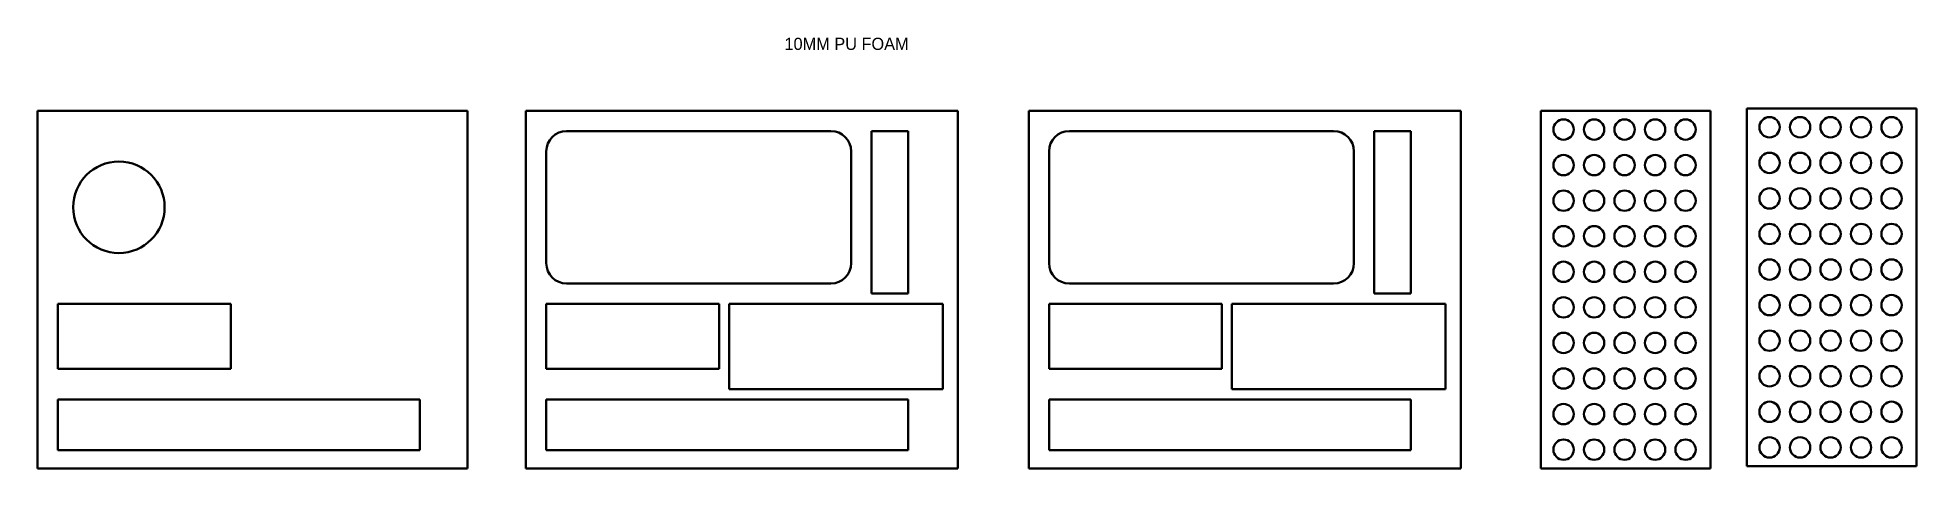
# Model space of a CAD drawing. Header units: inches. Extents: x -37 to 2382, y -491 to 489.
# Drawn here: x 11 to 935, y -491 to -279 of the extents above; entities that cross this region are included whole.
import ezdxf

# ---------------------------------------------------------------- set-up
doc = ezdxf.new("R2010")
doc.units = ezdxf.units.IN
doc.header["$MEASUREMENT"] = 0
doc.layers.add('Layer 1', color=7, linetype='Continuous')

msp = doc.modelspace()

# ---------------------------------------------------------------- texts
at = {"insert": (378.16, -278.73), "char_height": 6, "attachment_point": 1}
msp.add_mtext_dynamic_manual_height_columns('10MM PU FOAM', width=276.7735, gutter_width=1, heights=[0], dxfattribs=at)

# ---------------------------------------------------------------- linework, layer by layer
at = {"layer": 'Layer 1', "color": 18, "lineweight": 50, "true_color": 0x020202}
for points in [[(851.49, -313.53), (851.49, -489.53)], [(934.99, -313.53), (851.49, -313.53)], [(934.99, -313.53), (934.99, -489.53)], [(10.75, -490.64), (10.75, -314.64)], [(222.25, -314.64), (10.75, -314.64)], [(222.25, -490.64), (222.25, -314.64)], [(251.01, -314.64), (251.01, -490.64)], [(463.51, -314.64), (251.01, -314.64)], [(463.51, -314.64), (463.51, -490.64)], [(498.3, -314.64), (498.3, -490.64)], [(710.8, -314.64), (498.3, -314.64)], [(710.8, -314.64), (710.8, -490.64)], [(750.17, -314.64), (750.17, -490.64)], [(833.67, -314.64), (750.17, -314.64)], [(833.67, -314.64), (833.67, -490.64)], [(401.01, -324.64), (271.01, -324.64)], [(421.01, -404.64), (421.01, -324.64)], [(439.01, -324.64), (421.01, -324.64)], [(439.01, -404.64), (439.01, -324.64)], [(648.3, -324.64), (518.3, -324.64)], [(668.3, -404.64), (668.3, -324.64)], [(686.3, -324.64), (668.3, -324.64)], [(686.3, -404.64), (686.3, -324.64)], [(261.01, -334.64), (261.01, -389.64)], [(411.01, -334.64), (411.01, -389.64)], [(508.3, -334.64), (508.3, -389.64)], [(658.3, -334.64), (658.3, -389.64)], [(271.01, -399.64), (401.01, -399.64)], [(421.01, -404.64), (439.01, -404.64)], [(518.3, -399.64), (648.3, -399.64)], [(668.3, -404.64), (686.3, -404.64)], [(20.75, -441.64), (20.75, -409.64)], [(105.75, -409.64), (20.75, -409.64)], [(105.75, -409.64), (105.75, -441.64)], [(261.01, -441.64), (261.01, -409.64)], [(261.01, -409.64), (346.01, -409.64)], [(346.01, -409.64), (346.01, -441.64)], [(351.01, -409.64), (351.01, -451.64)], [(351.01, -409.64), (456.01, -409.64)], [(456.01, -451.64), (456.01, -409.64)], [(508.3, -441.64), (508.3, -409.64)], [(508.3, -409.64), (593.3, -409.64)], [(593.3, -409.64), (593.3, -441.64)], [(598.3, -409.64), (598.3, -451.64)], [(598.3, -409.64), (703.3, -409.64)], [(703.3, -451.64), (703.3, -409.64)], [(20.75, -441.64), (105.75, -441.64)], [(346.01, -441.64), (261.01, -441.64)], [(593.3, -441.64), (508.3, -441.64)], [(456.01, -451.64), (351.01, -451.64)], [(703.3, -451.64), (598.3, -451.64)], [(20.75, -481.64), (20.75, -456.64)], [(20.75, -456.64), (198.75, -456.64)], [(198.75, -456.64), (198.75, -481.64)], [(261.01, -456.64), (261.01, -481.64)], [(261.01, -456.64), (439.01, -456.64)], [(439.01, -481.64), (439.01, -456.64)], [(508.3, -456.64), (508.3, -481.64)], [(508.3, -456.64), (686.3, -456.64)], [(686.3, -481.64), (686.3, -456.64)], [(198.75, -481.64), (20.75, -481.64)], [(439.01, -481.64), (261.01, -481.64)], [(686.3, -481.64), (508.3, -481.64)], [(851.49, -489.53), (934.99, -489.53)], [(10.75, -490.64), (222.25, -490.64)], [(251.01, -490.64), (463.51, -490.64)], [(498.3, -490.64), (710.8, -490.64)], [(750.17, -490.64), (833.67, -490.64)]]:
    msp.add_lwpolyline(points, dxfattribs=at)
for points in [[(766.42, -323.89), (766.42, -321.12), (764.19, -318.89), (761.42, -318.89), (758.66, -318.89), (756.42, -321.12), (756.42, -323.89), (756.42, -326.65), (758.66, -328.89), (761.42, -328.89), (764.19, -328.89), (766.42, -326.65), (766.42, -323.89)], [(781.42, -323.89), (781.42, -321.12), (779.19, -318.89), (776.42, -318.89), (773.66, -318.89), (771.42, -321.12), (771.42, -323.89), (771.42, -326.65), (773.66, -328.89), (776.42, -328.89), (779.19, -328.89), (781.42, -326.65), (781.42, -323.89)], [(796.42, -323.89), (796.42, -321.12), (794.19, -318.89), (791.42, -318.89), (788.66, -318.89), (786.42, -321.12), (786.42, -323.89), (786.42, -326.65), (788.66, -328.89), (791.42, -328.89), (794.19, -328.89), (796.42, -326.65), (796.42, -323.89)], [(811.42, -323.89), (811.42, -321.12), (809.19, -318.89), (806.42, -318.89), (803.66, -318.89), (801.42, -321.12), (801.42, -323.89), (801.42, -326.65), (803.66, -328.89), (806.42, -328.89), (809.19, -328.89), (811.42, -326.65), (811.42, -323.89)], [(826.42, -323.89), (826.42, -321.12), (824.19, -318.89), (821.42, -318.89), (818.66, -318.89), (816.42, -321.12), (816.42, -323.89), (816.42, -326.65), (818.66, -328.89), (821.42, -328.89), (824.19, -328.89), (826.42, -326.65), (826.42, -323.89)], [(867.74, -322.78), (867.74, -320.02), (865.5, -317.78), (862.74, -317.78), (859.97, -317.78), (857.74, -320.02), (857.74, -322.78), (857.74, -325.54), (859.97, -327.78), (862.74, -327.78), (865.5, -327.78), (867.74, -325.54), (867.74, -322.78)], [(882.74, -322.78), (882.74, -320.02), (880.5, -317.78), (877.74, -317.78), (874.97, -317.78), (872.74, -320.02), (872.74, -322.78), (872.74, -325.54), (874.97, -327.78), (877.74, -327.78), (880.5, -327.78), (882.74, -325.54), (882.74, -322.78)], [(897.74, -322.78), (897.74, -320.02), (895.5, -317.78), (892.74, -317.78), (889.97, -317.78), (887.74, -320.02), (887.74, -322.78), (887.74, -325.54), (889.97, -327.78), (892.74, -327.78), (895.5, -327.78), (897.74, -325.54), (897.74, -322.78)], [(912.74, -322.78), (912.74, -320.02), (910.5, -317.78), (907.74, -317.78), (904.97, -317.78), (902.74, -320.02), (902.74, -322.78), (902.74, -325.54), (904.97, -327.78), (907.74, -327.78), (910.5, -327.78), (912.74, -325.54), (912.74, -322.78)], [(927.74, -322.78), (927.74, -320.02), (925.5, -317.78), (922.74, -317.78), (919.97, -317.78), (917.74, -320.02), (917.74, -322.78), (917.74, -325.54), (919.97, -327.78), (922.74, -327.78), (925.5, -327.78), (927.74, -325.54), (927.74, -322.78)], [(73.25, -362.14), (73.25, -349.71), (63.18, -339.64), (50.75, -339.64), (38.33, -339.64), (28.25, -349.71), (28.25, -362.14), (28.25, -374.56), (38.33, -384.64), (50.75, -384.64), (63.18, -384.64), (73.25, -374.56), (73.25, -362.14)], [(766.42, -341.39), (766.42, -338.62), (764.19, -336.39), (761.42, -336.39), (758.66, -336.39), (756.42, -338.62), (756.42, -341.39), (756.42, -344.15), (758.66, -346.39), (761.42, -346.39), (764.19, -346.39), (766.42, -344.15), (766.42, -341.39)], [(781.42, -341.39), (781.42, -338.62), (779.19, -336.39), (776.42, -336.39), (773.66, -336.39), (771.42, -338.62), (771.42, -341.39), (771.42, -344.15), (773.66, -346.39), (776.42, -346.39), (779.19, -346.39), (781.42, -344.15), (781.42, -341.39)], [(796.42, -341.39), (796.42, -338.62), (794.19, -336.39), (791.42, -336.39), (788.66, -336.39), (786.42, -338.62), (786.42, -341.39), (786.42, -344.15), (788.66, -346.39), (791.42, -346.39), (794.19, -346.39), (796.42, -344.15), (796.42, -341.39)], [(811.42, -341.39), (811.42, -338.62), (809.19, -336.39), (806.42, -336.39), (803.66, -336.39), (801.42, -338.62), (801.42, -341.39), (801.42, -344.15), (803.66, -346.39), (806.42, -346.39), (809.19, -346.39), (811.42, -344.15), (811.42, -341.39)], [(826.42, -341.39), (826.42, -338.62), (824.19, -336.39), (821.42, -336.39), (818.66, -336.39), (816.42, -338.62), (816.42, -341.39), (816.42, -344.15), (818.66, -346.39), (821.42, -346.39), (824.19, -346.39), (826.42, -344.15), (826.42, -341.39)], [(867.74, -340.28), (867.74, -337.52), (865.5, -335.28), (862.74, -335.28), (859.97, -335.28), (857.74, -337.52), (857.74, -340.28), (857.74, -343.04), (859.97, -345.28), (862.74, -345.28), (865.5, -345.28), (867.74, -343.04), (867.74, -340.28)], [(882.74, -340.28), (882.74, -337.52), (880.5, -335.28), (877.74, -335.28), (874.97, -335.28), (872.74, -337.52), (872.74, -340.28), (872.74, -343.04), (874.97, -345.28), (877.74, -345.28), (880.5, -345.28), (882.74, -343.04), (882.74, -340.28)], [(897.74, -340.28), (897.74, -337.52), (895.5, -335.28), (892.74, -335.28), (889.97, -335.28), (887.74, -337.52), (887.74, -340.28), (887.74, -343.04), (889.97, -345.28), (892.74, -345.28), (895.5, -345.28), (897.74, -343.04), (897.74, -340.28)], [(912.74, -340.28), (912.74, -337.52), (910.5, -335.28), (907.74, -335.28), (904.97, -335.28), (902.74, -337.52), (902.74, -340.28), (902.74, -343.04), (904.97, -345.28), (907.74, -345.28), (910.5, -345.28), (912.74, -343.04), (912.74, -340.28)], [(927.74, -340.28), (927.74, -337.52), (925.5, -335.28), (922.74, -335.28), (919.97, -335.28), (917.74, -337.52), (917.74, -340.28), (917.74, -343.04), (919.97, -345.28), (922.74, -345.28), (925.5, -345.28), (927.74, -343.04), (927.74, -340.28)], [(766.42, -358.89), (766.42, -356.12), (764.19, -353.89), (761.42, -353.89), (758.66, -353.89), (756.42, -356.12), (756.42, -358.89), (756.42, -361.65), (758.66, -363.89), (761.42, -363.89), (764.19, -363.89), (766.42, -361.65), (766.42, -358.89)], [(781.42, -358.89), (781.42, -356.12), (779.19, -353.89), (776.42, -353.89), (773.66, -353.89), (771.42, -356.12), (771.42, -358.89), (771.42, -361.65), (773.66, -363.89), (776.42, -363.89), (779.19, -363.89), (781.42, -361.65), (781.42, -358.89)], [(796.42, -358.89), (796.42, -356.12), (794.19, -353.89), (791.42, -353.89), (788.66, -353.89), (786.42, -356.12), (786.42, -358.89), (786.42, -361.65), (788.66, -363.89), (791.42, -363.89), (794.19, -363.89), (796.42, -361.65), (796.42, -358.89)], [(811.42, -358.89), (811.42, -356.12), (809.19, -353.89), (806.42, -353.89), (803.66, -353.89), (801.42, -356.12), (801.42, -358.89), (801.42, -361.65), (803.66, -363.89), (806.42, -363.89), (809.19, -363.89), (811.42, -361.65), (811.42, -358.89)], [(826.42, -358.89), (826.42, -356.12), (824.19, -353.89), (821.42, -353.89), (818.66, -353.89), (816.42, -356.12), (816.42, -358.89), (816.42, -361.65), (818.66, -363.89), (821.42, -363.89), (824.19, -363.89), (826.42, -361.65), (826.42, -358.89)], [(867.74, -357.78), (867.74, -355.02), (865.5, -352.78), (862.74, -352.78), (859.97, -352.78), (857.74, -355.02), (857.74, -357.78), (857.74, -360.54), (859.97, -362.78), (862.74, -362.78), (865.5, -362.78), (867.74, -360.54), (867.74, -357.78)], [(882.74, -357.78), (882.74, -355.02), (880.5, -352.78), (877.74, -352.78), (874.97, -352.78), (872.74, -355.02), (872.74, -357.78), (872.74, -360.54), (874.97, -362.78), (877.74, -362.78), (880.5, -362.78), (882.74, -360.54), (882.74, -357.78)], [(897.74, -357.78), (897.74, -355.02), (895.5, -352.78), (892.74, -352.78), (889.97, -352.78), (887.74, -355.02), (887.74, -357.78), (887.74, -360.54), (889.97, -362.78), (892.74, -362.78), (895.5, -362.78), (897.74, -360.54), (897.74, -357.78)], [(912.74, -357.78), (912.74, -355.02), (910.5, -352.78), (907.74, -352.78), (904.97, -352.78), (902.74, -355.02), (902.74, -357.78), (902.74, -360.54), (904.97, -362.78), (907.74, -362.78), (910.5, -362.78), (912.74, -360.54), (912.74, -357.78)], [(927.74, -357.78), (927.74, -355.02), (925.5, -352.78), (922.74, -352.78), (919.97, -352.78), (917.74, -355.02), (917.74, -357.78), (917.74, -360.54), (919.97, -362.78), (922.74, -362.78), (925.5, -362.78), (927.74, -360.54), (927.74, -357.78)], [(766.42, -376.39), (766.42, -373.62), (764.19, -371.39), (761.42, -371.39), (758.66, -371.39), (756.42, -373.62), (756.42, -376.39), (756.42, -379.15), (758.66, -381.39), (761.42, -381.39), (764.19, -381.39), (766.42, -379.15), (766.42, -376.39)], [(781.42, -376.39), (781.42, -373.62), (779.19, -371.39), (776.42, -371.39), (773.66, -371.39), (771.42, -373.62), (771.42, -376.39), (771.42, -379.15), (773.66, -381.39), (776.42, -381.39), (779.19, -381.39), (781.42, -379.15), (781.42, -376.39)], [(796.42, -376.39), (796.42, -373.62), (794.19, -371.39), (791.42, -371.39), (788.66, -371.39), (786.42, -373.62), (786.42, -376.39), (786.42, -379.15), (788.66, -381.39), (791.42, -381.39), (794.19, -381.39), (796.42, -379.15), (796.42, -376.39)], [(811.42, -376.39), (811.42, -373.62), (809.19, -371.39), (806.42, -371.39), (803.66, -371.39), (801.42, -373.62), (801.42, -376.39), (801.42, -379.15), (803.66, -381.39), (806.42, -381.39), (809.19, -381.39), (811.42, -379.15), (811.42, -376.39)], [(826.42, -376.39), (826.42, -373.62), (824.19, -371.39), (821.42, -371.39), (818.66, -371.39), (816.42, -373.62), (816.42, -376.39), (816.42, -379.15), (818.66, -381.39), (821.42, -381.39), (824.19, -381.39), (826.42, -379.15), (826.42, -376.39)], [(867.74, -375.28), (867.74, -372.52), (865.5, -370.28), (862.74, -370.28), (859.97, -370.28), (857.74, -372.52), (857.74, -375.28), (857.74, -378.04), (859.97, -380.28), (862.74, -380.28), (865.5, -380.28), (867.74, -378.04), (867.74, -375.28)], [(882.74, -375.28), (882.74, -372.52), (880.5, -370.28), (877.74, -370.28), (874.97, -370.28), (872.74, -372.52), (872.74, -375.28), (872.74, -378.04), (874.97, -380.28), (877.74, -380.28), (880.5, -380.28), (882.74, -378.04), (882.74, -375.28)], [(897.74, -375.28), (897.74, -372.52), (895.5, -370.28), (892.74, -370.28), (889.97, -370.28), (887.74, -372.52), (887.74, -375.28), (887.74, -378.04), (889.97, -380.28), (892.74, -380.28), (895.5, -380.28), (897.74, -378.04), (897.74, -375.28)], [(912.74, -375.28), (912.74, -372.52), (910.5, -370.28), (907.74, -370.28), (904.97, -370.28), (902.74, -372.52), (902.74, -375.28), (902.74, -378.04), (904.97, -380.28), (907.74, -380.28), (910.5, -380.28), (912.74, -378.04), (912.74, -375.28)], [(927.74, -375.28), (927.74, -372.52), (925.5, -370.28), (922.74, -370.28), (919.97, -370.28), (917.74, -372.52), (917.74, -375.28), (917.74, -378.04), (919.97, -380.28), (922.74, -380.28), (925.5, -380.28), (927.74, -378.04), (927.74, -375.28)], [(867.74, -392.78), (867.74, -390.02), (865.5, -387.78), (862.74, -387.78), (859.97, -387.78), (857.74, -390.02), (857.74, -392.78), (857.74, -395.54), (859.97, -397.78), (862.74, -397.78), (865.5, -397.78), (867.74, -395.54), (867.74, -392.78)], [(882.74, -392.78), (882.74, -390.02), (880.5, -387.78), (877.74, -387.78), (874.97, -387.78), (872.74, -390.02), (872.74, -392.78), (872.74, -395.54), (874.97, -397.78), (877.74, -397.78), (880.5, -397.78), (882.74, -395.54), (882.74, -392.78)], [(897.74, -392.78), (897.74, -390.02), (895.5, -387.78), (892.74, -387.78), (889.97, -387.78), (887.74, -390.02), (887.74, -392.78), (887.74, -395.54), (889.97, -397.78), (892.74, -397.78), (895.5, -397.78), (897.74, -395.54), (897.74, -392.78)], [(912.74, -392.78), (912.74, -390.02), (910.5, -387.78), (907.74, -387.78), (904.97, -387.78), (902.74, -390.02), (902.74, -392.78), (902.74, -395.54), (904.97, -397.78), (907.74, -397.78), (910.5, -397.78), (912.74, -395.54), (912.74, -392.78)], [(927.74, -392.78), (927.74, -390.02), (925.5, -387.78), (922.74, -387.78), (919.97, -387.78), (917.74, -390.02), (917.74, -392.78), (917.74, -395.54), (919.97, -397.78), (922.74, -397.78), (925.5, -397.78), (927.74, -395.54), (927.74, -392.78)], [(766.42, -393.89), (766.42, -391.12), (764.19, -388.89), (761.42, -388.89), (758.66, -388.89), (756.42, -391.12), (756.42, -393.89), (756.42, -396.65), (758.66, -398.89), (761.42, -398.89), (764.19, -398.89), (766.42, -396.65), (766.42, -393.89)], [(781.42, -393.89), (781.42, -391.12), (779.19, -388.89), (776.42, -388.89), (773.66, -388.89), (771.42, -391.12), (771.42, -393.89), (771.42, -396.65), (773.66, -398.89), (776.42, -398.89), (779.19, -398.89), (781.42, -396.65), (781.42, -393.89)], [(796.42, -393.89), (796.42, -391.12), (794.19, -388.89), (791.42, -388.89), (788.66, -388.89), (786.42, -391.12), (786.42, -393.89), (786.42, -396.65), (788.66, -398.89), (791.42, -398.89), (794.19, -398.89), (796.42, -396.65), (796.42, -393.89)], [(811.42, -393.89), (811.42, -391.12), (809.19, -388.89), (806.42, -388.89), (803.66, -388.89), (801.42, -391.12), (801.42, -393.89), (801.42, -396.65), (803.66, -398.89), (806.42, -398.89), (809.19, -398.89), (811.42, -396.65), (811.42, -393.89)], [(826.42, -393.89), (826.42, -391.12), (824.19, -388.89), (821.42, -388.89), (818.66, -388.89), (816.42, -391.12), (816.42, -393.89), (816.42, -396.65), (818.66, -398.89), (821.42, -398.89), (824.19, -398.89), (826.42, -396.65), (826.42, -393.89)], [(766.42, -411.39), (766.42, -408.62), (764.19, -406.39), (761.42, -406.39), (758.66, -406.39), (756.42, -408.62), (756.42, -411.39), (756.42, -414.15), (758.66, -416.39), (761.42, -416.39), (764.19, -416.39), (766.42, -414.15), (766.42, -411.39)], [(781.42, -411.39), (781.42, -408.62), (779.19, -406.39), (776.42, -406.39), (773.66, -406.39), (771.42, -408.62), (771.42, -411.39), (771.42, -414.15), (773.66, -416.39), (776.42, -416.39), (779.19, -416.39), (781.42, -414.15), (781.42, -411.39)], [(796.42, -411.39), (796.42, -408.62), (794.19, -406.39), (791.42, -406.39), (788.66, -406.39), (786.42, -408.62), (786.42, -411.39), (786.42, -414.15), (788.66, -416.39), (791.42, -416.39), (794.19, -416.39), (796.42, -414.15), (796.42, -411.39)], [(811.42, -411.39), (811.42, -408.62), (809.19, -406.39), (806.42, -406.39), (803.66, -406.39), (801.42, -408.62), (801.42, -411.39), (801.42, -414.15), (803.66, -416.39), (806.42, -416.39), (809.19, -416.39), (811.42, -414.15), (811.42, -411.39)], [(826.42, -411.39), (826.42, -408.62), (824.19, -406.39), (821.42, -406.39), (818.66, -406.39), (816.42, -408.62), (816.42, -411.39), (816.42, -414.15), (818.66, -416.39), (821.42, -416.39), (824.19, -416.39), (826.42, -414.15), (826.42, -411.39)], [(867.74, -410.28), (867.74, -407.52), (865.5, -405.28), (862.74, -405.28), (859.97, -405.28), (857.74, -407.52), (857.74, -410.28), (857.74, -413.04), (859.97, -415.28), (862.74, -415.28), (865.5, -415.28), (867.74, -413.04), (867.74, -410.28)], [(882.74, -410.28), (882.74, -407.52), (880.5, -405.28), (877.74, -405.28), (874.97, -405.28), (872.74, -407.52), (872.74, -410.28), (872.74, -413.04), (874.97, -415.28), (877.74, -415.28), (880.5, -415.28), (882.74, -413.04), (882.74, -410.28)], [(897.74, -410.28), (897.74, -407.52), (895.5, -405.28), (892.74, -405.28), (889.97, -405.28), (887.74, -407.52), (887.74, -410.28), (887.74, -413.04), (889.97, -415.28), (892.74, -415.28), (895.5, -415.28), (897.74, -413.04), (897.74, -410.28)], [(912.74, -410.28), (912.74, -407.52), (910.5, -405.28), (907.74, -405.28), (904.97, -405.28), (902.74, -407.52), (902.74, -410.28), (902.74, -413.04), (904.97, -415.28), (907.74, -415.28), (910.5, -415.28), (912.74, -413.04), (912.74, -410.28)], [(927.74, -410.28), (927.74, -407.52), (925.5, -405.28), (922.74, -405.28), (919.97, -405.28), (917.74, -407.52), (917.74, -410.28), (917.74, -413.04), (919.97, -415.28), (922.74, -415.28), (925.5, -415.28), (927.74, -413.04), (927.74, -410.28)], [(766.42, -428.89), (766.42, -426.12), (764.19, -423.89), (761.42, -423.89), (758.66, -423.89), (756.42, -426.12), (756.42, -428.89), (756.42, -431.65), (758.66, -433.89), (761.42, -433.89), (764.19, -433.89), (766.42, -431.65), (766.42, -428.89)], [(781.42, -428.89), (781.42, -426.12), (779.19, -423.89), (776.42, -423.89), (773.66, -423.89), (771.42, -426.12), (771.42, -428.89), (771.42, -431.65), (773.66, -433.89), (776.42, -433.89), (779.19, -433.89), (781.42, -431.65), (781.42, -428.89)], [(796.42, -428.89), (796.42, -426.12), (794.19, -423.89), (791.42, -423.89), (788.66, -423.89), (786.42, -426.12), (786.42, -428.89), (786.42, -431.65), (788.66, -433.89), (791.42, -433.89), (794.19, -433.89), (796.42, -431.65), (796.42, -428.89)], [(811.42, -428.89), (811.42, -426.12), (809.19, -423.89), (806.42, -423.89), (803.66, -423.89), (801.42, -426.12), (801.42, -428.89), (801.42, -431.65), (803.66, -433.89), (806.42, -433.89), (809.19, -433.89), (811.42, -431.65), (811.42, -428.89)], [(826.42, -428.89), (826.42, -426.12), (824.19, -423.89), (821.42, -423.89), (818.66, -423.89), (816.42, -426.12), (816.42, -428.89), (816.42, -431.65), (818.66, -433.89), (821.42, -433.89), (824.19, -433.89), (826.42, -431.65), (826.42, -428.89)], [(867.74, -427.78), (867.74, -425.02), (865.5, -422.78), (862.74, -422.78), (859.97, -422.78), (857.74, -425.02), (857.74, -427.78), (857.74, -430.54), (859.97, -432.78), (862.74, -432.78), (865.5, -432.78), (867.74, -430.54), (867.74, -427.78)], [(882.74, -427.78), (882.74, -425.02), (880.5, -422.78), (877.74, -422.78), (874.97, -422.78), (872.74, -425.02), (872.74, -427.78), (872.74, -430.54), (874.97, -432.78), (877.74, -432.78), (880.5, -432.78), (882.74, -430.54), (882.74, -427.78)], [(897.74, -427.78), (897.74, -425.02), (895.5, -422.78), (892.74, -422.78), (889.97, -422.78), (887.74, -425.02), (887.74, -427.78), (887.74, -430.54), (889.97, -432.78), (892.74, -432.78), (895.5, -432.78), (897.74, -430.54), (897.74, -427.78)], [(912.74, -427.78), (912.74, -425.02), (910.5, -422.78), (907.74, -422.78), (904.97, -422.78), (902.74, -425.02), (902.74, -427.78), (902.74, -430.54), (904.97, -432.78), (907.74, -432.78), (910.5, -432.78), (912.74, -430.54), (912.74, -427.78)], [(927.74, -427.78), (927.74, -425.02), (925.5, -422.78), (922.74, -422.78), (919.97, -422.78), (917.74, -425.02), (917.74, -427.78), (917.74, -430.54), (919.97, -432.78), (922.74, -432.78), (925.5, -432.78), (927.74, -430.54), (927.74, -427.78)], [(766.42, -446.39), (766.42, -443.62), (764.19, -441.39), (761.42, -441.39), (758.66, -441.39), (756.42, -443.62), (756.42, -446.39), (756.42, -449.15), (758.66, -451.39), (761.42, -451.39), (764.19, -451.39), (766.42, -449.15), (766.42, -446.39)], [(781.42, -446.39), (781.42, -443.62), (779.19, -441.39), (776.42, -441.39), (773.66, -441.39), (771.42, -443.62), (771.42, -446.39), (771.42, -449.15), (773.66, -451.39), (776.42, -451.39), (779.19, -451.39), (781.42, -449.15), (781.42, -446.39)], [(796.42, -446.39), (796.42, -443.62), (794.19, -441.39), (791.42, -441.39), (788.66, -441.39), (786.42, -443.62), (786.42, -446.39), (786.42, -449.15), (788.66, -451.39), (791.42, -451.39), (794.19, -451.39), (796.42, -449.15), (796.42, -446.39)], [(811.42, -446.39), (811.42, -443.62), (809.19, -441.39), (806.42, -441.39), (803.66, -441.39), (801.42, -443.62), (801.42, -446.39), (801.42, -449.15), (803.66, -451.39), (806.42, -451.39), (809.19, -451.39), (811.42, -449.15), (811.42, -446.39)], [(826.42, -446.39), (826.42, -443.62), (824.19, -441.39), (821.42, -441.39), (818.66, -441.39), (816.42, -443.62), (816.42, -446.39), (816.42, -449.15), (818.66, -451.39), (821.42, -451.39), (824.19, -451.39), (826.42, -449.15), (826.42, -446.39)], [(867.74, -445.28), (867.74, -442.52), (865.5, -440.28), (862.74, -440.28), (859.97, -440.28), (857.74, -442.52), (857.74, -445.28), (857.74, -448.04), (859.97, -450.28), (862.74, -450.28), (865.5, -450.28), (867.74, -448.04), (867.74, -445.28)], [(882.74, -445.28), (882.74, -442.52), (880.5, -440.28), (877.74, -440.28), (874.97, -440.28), (872.74, -442.52), (872.74, -445.28), (872.74, -448.04), (874.97, -450.28), (877.74, -450.28), (880.5, -450.28), (882.74, -448.04), (882.74, -445.28)], [(897.74, -445.28), (897.74, -442.52), (895.5, -440.28), (892.74, -440.28), (889.97, -440.28), (887.74, -442.52), (887.74, -445.28), (887.74, -448.04), (889.97, -450.28), (892.74, -450.28), (895.5, -450.28), (897.74, -448.04), (897.74, -445.28)], [(912.74, -445.28), (912.74, -442.52), (910.5, -440.28), (907.74, -440.28), (904.97, -440.28), (902.74, -442.52), (902.74, -445.28), (902.74, -448.04), (904.97, -450.28), (907.74, -450.28), (910.5, -450.28), (912.74, -448.04), (912.74, -445.28)], [(927.74, -445.28), (927.74, -442.52), (925.5, -440.28), (922.74, -440.28), (919.97, -440.28), (917.74, -442.52), (917.74, -445.28), (917.74, -448.04), (919.97, -450.28), (922.74, -450.28), (925.5, -450.28), (927.74, -448.04), (927.74, -445.28)], [(766.42, -463.89), (766.42, -461.12), (764.19, -458.89), (761.42, -458.89), (758.66, -458.89), (756.42, -461.12), (756.42, -463.89), (756.42, -466.65), (758.66, -468.89), (761.42, -468.89), (764.19, -468.89), (766.42, -466.65), (766.42, -463.89)], [(781.42, -463.89), (781.42, -461.12), (779.19, -458.89), (776.42, -458.89), (773.66, -458.89), (771.42, -461.12), (771.42, -463.89), (771.42, -466.65), (773.66, -468.89), (776.42, -468.89), (779.19, -468.89), (781.42, -466.65), (781.42, -463.89)], [(796.42, -463.89), (796.42, -461.12), (794.19, -458.89), (791.42, -458.89), (788.66, -458.89), (786.42, -461.12), (786.42, -463.89), (786.42, -466.65), (788.66, -468.89), (791.42, -468.89), (794.19, -468.89), (796.42, -466.65), (796.42, -463.89)], [(811.42, -463.89), (811.42, -461.12), (809.19, -458.89), (806.42, -458.89), (803.66, -458.89), (801.42, -461.12), (801.42, -463.89), (801.42, -466.65), (803.66, -468.89), (806.42, -468.89), (809.19, -468.89), (811.42, -466.65), (811.42, -463.89)], [(826.42, -463.89), (826.42, -461.12), (824.19, -458.89), (821.42, -458.89), (818.66, -458.89), (816.42, -461.12), (816.42, -463.89), (816.42, -466.65), (818.66, -468.89), (821.42, -468.89), (824.19, -468.89), (826.42, -466.65), (826.42, -463.89)], [(867.74, -462.78), (867.74, -460.02), (865.5, -457.78), (862.74, -457.78), (859.97, -457.78), (857.74, -460.02), (857.74, -462.78), (857.74, -465.54), (859.97, -467.78), (862.74, -467.78), (865.5, -467.78), (867.74, -465.54), (867.74, -462.78)], [(882.74, -462.78), (882.74, -460.02), (880.5, -457.78), (877.74, -457.78), (874.97, -457.78), (872.74, -460.02), (872.74, -462.78), (872.74, -465.54), (874.97, -467.78), (877.74, -467.78), (880.5, -467.78), (882.74, -465.54), (882.74, -462.78)], [(897.74, -462.78), (897.74, -460.02), (895.5, -457.78), (892.74, -457.78), (889.97, -457.78), (887.74, -460.02), (887.74, -462.78), (887.74, -465.54), (889.97, -467.78), (892.74, -467.78), (895.5, -467.78), (897.74, -465.54), (897.74, -462.78)], [(912.74, -462.78), (912.74, -460.02), (910.5, -457.78), (907.74, -457.78), (904.97, -457.78), (902.74, -460.02), (902.74, -462.78), (902.74, -465.54), (904.97, -467.78), (907.74, -467.78), (910.5, -467.78), (912.74, -465.54), (912.74, -462.78)], [(927.74, -462.78), (927.74, -460.02), (925.5, -457.78), (922.74, -457.78), (919.97, -457.78), (917.74, -460.02), (917.74, -462.78), (917.74, -465.54), (919.97, -467.78), (922.74, -467.78), (925.5, -467.78), (927.74, -465.54), (927.74, -462.78)], [(766.42, -481.39), (766.42, -478.62), (764.19, -476.39), (761.42, -476.39), (758.66, -476.39), (756.42, -478.62), (756.42, -481.39), (756.42, -484.15), (758.66, -486.39), (761.42, -486.39), (764.19, -486.39), (766.42, -484.15), (766.42, -481.39)], [(781.42, -481.39), (781.42, -478.62), (779.19, -476.39), (776.42, -476.39), (773.66, -476.39), (771.42, -478.62), (771.42, -481.39), (771.42, -484.15), (773.66, -486.39), (776.42, -486.39), (779.19, -486.39), (781.42, -484.15), (781.42, -481.39)], [(796.42, -481.39), (796.42, -478.62), (794.19, -476.39), (791.42, -476.39), (788.66, -476.39), (786.42, -478.62), (786.42, -481.39), (786.42, -484.15), (788.66, -486.39), (791.42, -486.39), (794.19, -486.39), (796.42, -484.15), (796.42, -481.39)], [(811.42, -481.39), (811.42, -478.62), (809.19, -476.39), (806.42, -476.39), (803.66, -476.39), (801.42, -478.62), (801.42, -481.39), (801.42, -484.15), (803.66, -486.39), (806.42, -486.39), (809.19, -486.39), (811.42, -484.15), (811.42, -481.39)], [(826.42, -481.39), (826.42, -478.62), (824.19, -476.39), (821.42, -476.39), (818.66, -476.39), (816.42, -478.62), (816.42, -481.39), (816.42, -484.15), (818.66, -486.39), (821.42, -486.39), (824.19, -486.39), (826.42, -484.15), (826.42, -481.39)], [(867.74, -480.28), (867.74, -477.52), (865.5, -475.28), (862.74, -475.28), (859.97, -475.28), (857.74, -477.52), (857.74, -480.28), (857.74, -483.04), (859.97, -485.28), (862.74, -485.28), (865.5, -485.28), (867.74, -483.04), (867.74, -480.28)], [(882.74, -480.28), (882.74, -477.52), (880.5, -475.28), (877.74, -475.28), (874.97, -475.28), (872.74, -477.52), (872.74, -480.28), (872.74, -483.04), (874.97, -485.28), (877.74, -485.28), (880.5, -485.28), (882.74, -483.04), (882.74, -480.28)], [(897.74, -480.28), (897.74, -477.52), (895.5, -475.28), (892.74, -475.28), (889.97, -475.28), (887.74, -477.52), (887.74, -480.28), (887.74, -483.04), (889.97, -485.28), (892.74, -485.28), (895.5, -485.28), (897.74, -483.04), (897.74, -480.28)], [(912.74, -480.28), (912.74, -477.52), (910.5, -475.28), (907.74, -475.28), (904.97, -475.28), (902.74, -477.52), (902.74, -480.28), (902.74, -483.04), (904.97, -485.28), (907.74, -485.28), (910.5, -485.28), (912.74, -483.04), (912.74, -480.28)], [(927.74, -480.28), (927.74, -477.52), (925.5, -475.28), (922.74, -475.28), (919.97, -475.28), (917.74, -477.52), (917.74, -480.28), (917.74, -483.04), (919.97, -485.28), (922.74, -485.28), (925.5, -485.28), (927.74, -483.04), (927.74, -480.28)]]:
    msp.add_open_spline(points, degree=3, knots=[0, 0, 0, 0, 1, 1, 1, 2, 2, 2, 3, 3, 3, 4, 4, 4, 4], dxfattribs=at)
for points in [[(271.01, -324.64), (265.49, -324.64), (261.01, -329.11), (261.01, -334.64)], [(411.01, -334.64), (411.01, -329.11), (406.53, -324.64), (401.01, -324.64)], [(518.3, -324.64), (512.77, -324.64), (508.3, -329.11), (508.3, -334.64)], [(658.3, -334.64), (658.3, -329.11), (653.82, -324.64), (648.3, -324.64)], [(261.01, -389.64), (261.01, -395.16), (265.49, -399.64), (271.01, -399.64)], [(401.01, -399.64), (406.53, -399.64), (411.01, -395.16), (411.01, -389.64)], [(508.3, -389.64), (508.3, -395.16), (512.77, -399.64), (518.3, -399.64)], [(648.3, -399.64), (653.82, -399.64), (658.3, -395.16), (658.3, -389.64)]]:
    msp.add_open_spline(points, degree=3, dxfattribs=at)

msp.set_redraw_order([(e.dxf.handle, doc.entitydb.next_handle()) for e in msp.query("TEXT MTEXT ATTDEF DIMENSION ARC_DIMENSION")])  # texts and dimensions are drawn at this point

doc.saveas('drawing.dxf')
